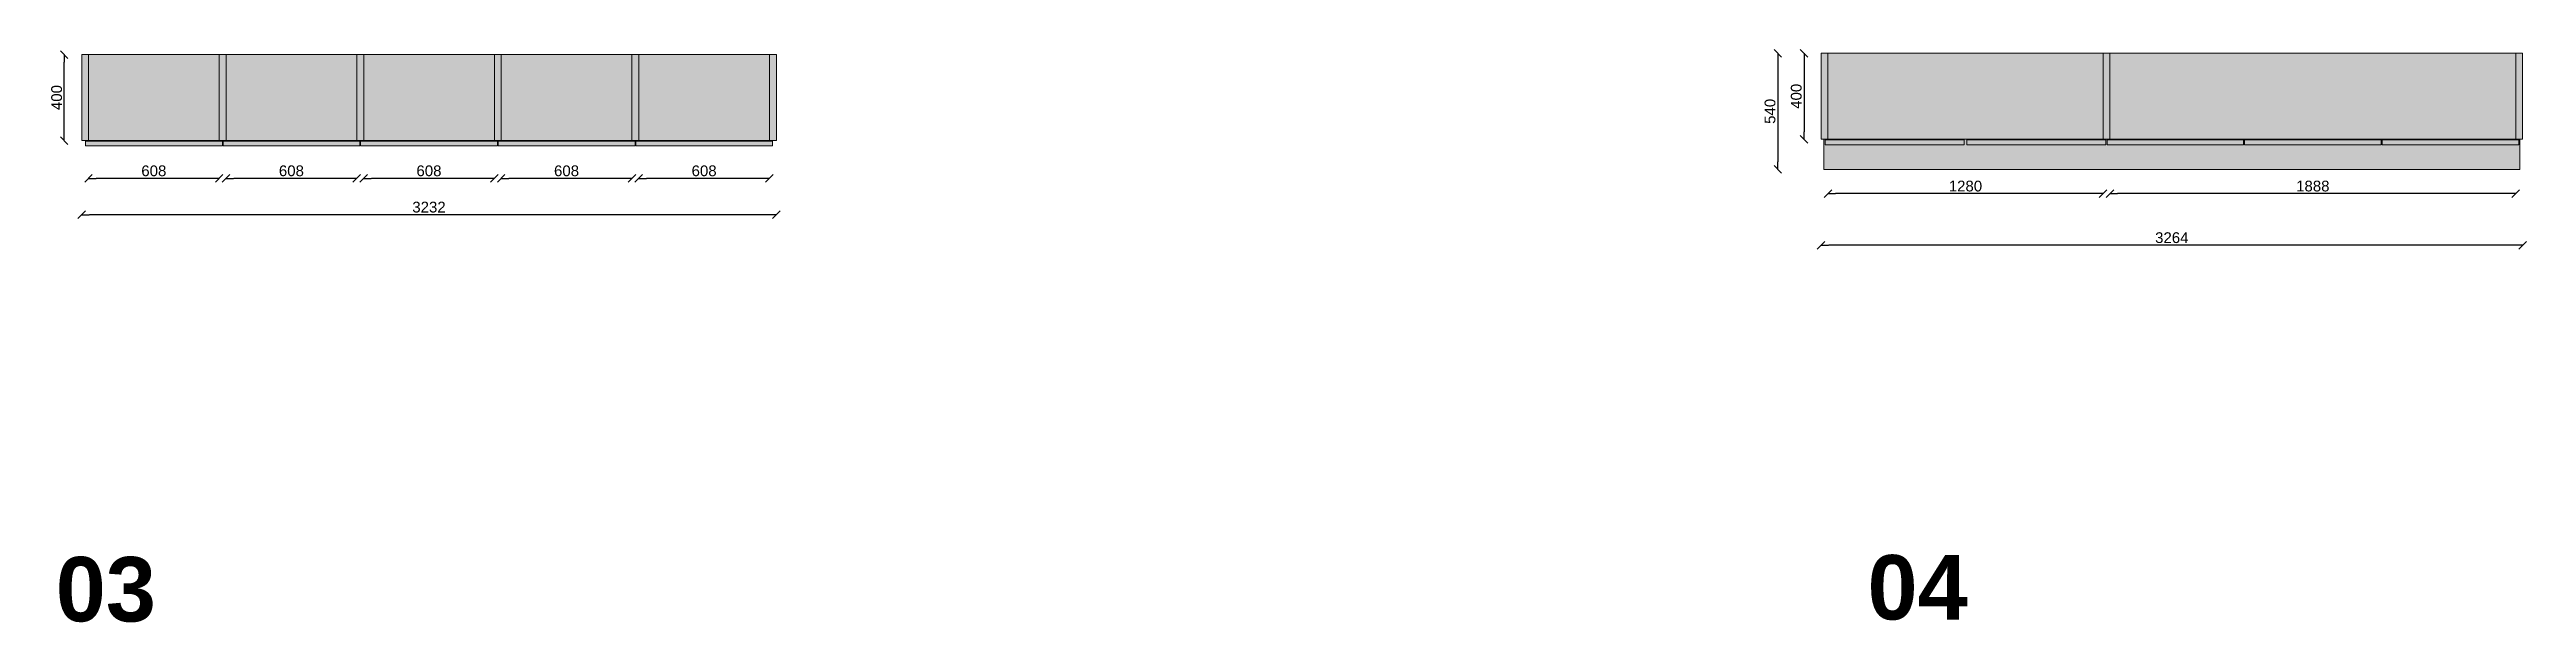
# Model space of a CAD drawing. Header units: inches. Extents: x -2150 to 187520, y -61540 to -22885.
# Drawn here: x 67814 to 79337, y -32826 to -30160 of the extents above; entities that cross this region are included whole.
import ezdxf

# ---------------------------------------------------------------- set-up
doc = ezdxf.new("R2010")
doc.units = ezdxf.units.IN
doc.header["$MEASUREMENT"] = 0
doc.layers.add('Linee arredi', color=3, linetype='Continuous', lineweight=20)
doc.layers.add('Quote', color=5, linetype='Continuous')
doc.styles.add('Arial', font='Arial.ttf')
doc.styles.add('Arial (bold)', font='Arial Bold.ttf')
doc.dimstyles.new('M&C_quote arredo', dxfattribs={"dimtxt": 50, "dimasz": 35.34668, "dimexe": 0, "dimexo": 0, "dimgap": 10, "dimtad": 1, "dimdec": 0, "dimtxsty": 'Arial', "dimblk": 'VW_SLASH', "dimcen": 0, "dimse1": 1, "dimse2": 1, "dimazin": 0, "dimtfac": 1, "dimtdec": 0, "dimtix": 1, "dimtmove": 0, "dimatfit": 0, "dimldrblk": 'VW_SLASH', "dimfxl": 0, "dimfxlon": 1, "dimfrac": 2, "dimtolj": 1, "dimarcsym": 0})

msp = doc.modelspace()

# ---------------------------------------------------------------- texts
at = {"layer": 'Linee arredi', "transparency": 33554687, "char_height": 300, "attachment_point": 7, "line_spacing_factor": 1.006858, "style": 'Arial (bold)'}
for s, insert in [('03', (67842.6, -32826)), ('04', (76271.3, -32816.7))]:
    msp.add_mtext(s, dxfattribs=dict(at, insert=insert))

# ---------------------------------------------------------------- blocks, each defined once
blk = doc.blocks.new('VW_SLASH')
at = {"color": 0, "linetype": 'ByBlock', "lineweight": -2, "transparency": 16777216}
blk.add_line((0, 0), (-1, 0), dxfattribs=at)
at = {"color": 0, "linetype": 'Continuous', "lineweight": -2, "transparency": 16777216, "flags": 128}
blk.add_lwpolyline([(0.5, 0.5), (-0.5, -0.5)], dxfattribs=at)
blk = doc.blocks.new('*D342')
at = {"layer": 'Defpoints', "color": 0, "transparency": 16777216}
for p in [(67882, -30184), (67963, -30184), (67963, -30584)]:
    blk.add_point(p, dxfattribs=at)
at = {"layer": 'Quote', "color": 0, "lineweight": -2, "transparency": 16777216}
blk.add_line((67882, -30549), (67882, -30219), dxfattribs=at)
at = {"layer": 'Quote', "color": 0, "lineweight": -2, "transparency": 16777216, "xscale": 35.3466796875, "yscale": 35.3466796875, "zscale": 35.3466796875}
for p, rotation in [((67882, -30184), 90), ((67882, -30584), 270)]:
    blk.add_blockref('VW_SLASH', p, dxfattribs=dict(at, rotation=rotation))
at = {"layer": 'Quote', "color": 0, "transparency": 16777216, "insert": (67847, -30384), "char_height": 50, "attachment_point": 5, "rotation": 90, "style": 'Arial'}
blk.add_mtext('\\A1;400', dxfattribs=at)
blk = doc.blocks.new('*D343')
at = {"layer": 'Defpoints', "color": 0, "transparency": 16777216}
for p in [(67995, -30584), (68603, -30584), (67995, -30760)]:
    blk.add_point(p, dxfattribs=at)
at = {"layer": 'Quote', "color": 0, "lineweight": -2, "transparency": 16777216}
blk.add_line((68568, -30760), (68031, -30760), dxfattribs=at)
at = {"layer": 'Quote', "color": 0, "lineweight": -2, "transparency": 16777216, "xscale": 35.3466796875, "yscale": 35.3466796875, "zscale": 35.3466796875, "rotation": 180}
blk.add_blockref('VW_SLASH', (67995, -30760), dxfattribs=at)
at = {"layer": 'Quote', "color": 0, "lineweight": -2, "transparency": 16777216, "xscale": 35.3466796875, "yscale": 35.3466796875, "zscale": 35.3466796875}
blk.add_blockref('VW_SLASH', (68603, -30760), dxfattribs=at)
at = {"layer": 'Quote', "color": 0, "transparency": 16777216, "insert": (68299, -30725), "char_height": 50, "attachment_point": 5, "style": 'Arial'}
blk.add_mtext('\\A1;608', dxfattribs=at)
blk = doc.blocks.new('*D344')
at = {"layer": 'Defpoints', "color": 0, "transparency": 16777216}
for p in [(68635, -30584), (69243, -30584), (68635, -30760)]:
    blk.add_point(p, dxfattribs=at)
at = {"layer": 'Quote', "color": 0, "lineweight": -2, "transparency": 16777216}
blk.add_line((69208, -30760), (68671, -30760), dxfattribs=at)
at = {"layer": 'Quote', "color": 0, "lineweight": -2, "transparency": 16777216, "xscale": 35.3466796875, "yscale": 35.3466796875, "zscale": 35.3466796875, "rotation": 180}
blk.add_blockref('VW_SLASH', (68635, -30760), dxfattribs=at)
at = {"layer": 'Quote', "color": 0, "lineweight": -2, "transparency": 16777216, "xscale": 35.3466796875, "yscale": 35.3466796875, "zscale": 35.3466796875}
blk.add_blockref('VW_SLASH', (69243, -30760), dxfattribs=at)
at = {"layer": 'Quote', "color": 0, "transparency": 16777216, "insert": (68939, -30725), "char_height": 50, "attachment_point": 5, "style": 'Arial'}
blk.add_mtext('\\A1;608', dxfattribs=at)
blk = doc.blocks.new('*D345')
at = {"layer": 'Defpoints', "color": 0, "transparency": 16777216}
for p in [(69275, -30584), (69883, -30584), (69275, -30760)]:
    blk.add_point(p, dxfattribs=at)
at = {"layer": 'Quote', "color": 0, "lineweight": -2, "transparency": 16777216}
blk.add_line((69848, -30760), (69311, -30760), dxfattribs=at)
at = {"layer": 'Quote', "color": 0, "lineweight": -2, "transparency": 16777216, "xscale": 35.3466796875, "yscale": 35.3466796875, "zscale": 35.3466796875, "rotation": 180}
blk.add_blockref('VW_SLASH', (69275, -30760), dxfattribs=at)
at = {"layer": 'Quote', "color": 0, "lineweight": -2, "transparency": 16777216, "xscale": 35.3466796875, "yscale": 35.3466796875, "zscale": 35.3466796875}
blk.add_blockref('VW_SLASH', (69883, -30760), dxfattribs=at)
at = {"layer": 'Quote', "color": 0, "transparency": 16777216, "insert": (69579, -30725), "char_height": 50, "attachment_point": 5, "style": 'Arial'}
blk.add_mtext('\\A1;608', dxfattribs=at)
blk = doc.blocks.new('*D346')
at = {"layer": 'Defpoints', "color": 0, "transparency": 16777216}
for p in [(69915, -30584), (70523, -30584), (69915, -30760)]:
    blk.add_point(p, dxfattribs=at)
at = {"layer": 'Quote', "color": 0, "lineweight": -2, "transparency": 16777216}
blk.add_line((70488, -30760), (69951, -30760), dxfattribs=at)
at = {"layer": 'Quote', "color": 0, "lineweight": -2, "transparency": 16777216, "xscale": 35.3466796875, "yscale": 35.3466796875, "zscale": 35.3466796875, "rotation": 180}
blk.add_blockref('VW_SLASH', (69915, -30760), dxfattribs=at)
at = {"layer": 'Quote', "color": 0, "lineweight": -2, "transparency": 16777216, "xscale": 35.3466796875, "yscale": 35.3466796875, "zscale": 35.3466796875}
blk.add_blockref('VW_SLASH', (70523, -30760), dxfattribs=at)
at = {"layer": 'Quote', "color": 0, "transparency": 16777216, "insert": (70219, -30725), "char_height": 50, "attachment_point": 5, "style": 'Arial'}
blk.add_mtext('\\A1;608', dxfattribs=at)
blk = doc.blocks.new('*D347')
at = {"layer": 'Defpoints', "color": 0, "transparency": 16777216}
for p in [(70555, -30584), (71163, -30584), (70555, -30760)]:
    blk.add_point(p, dxfattribs=at)
at = {"layer": 'Quote', "color": 0, "lineweight": -2, "transparency": 16777216}
blk.add_line((71128, -30760), (70591, -30760), dxfattribs=at)
at = {"layer": 'Quote', "color": 0, "lineweight": -2, "transparency": 16777216, "xscale": 35.3466796875, "yscale": 35.3466796875, "zscale": 35.3466796875, "rotation": 180}
blk.add_blockref('VW_SLASH', (70555, -30760), dxfattribs=at)
at = {"layer": 'Quote', "color": 0, "lineweight": -2, "transparency": 16777216, "xscale": 35.3466796875, "yscale": 35.3466796875, "zscale": 35.3466796875}
blk.add_blockref('VW_SLASH', (71163, -30760), dxfattribs=at)
at = {"layer": 'Quote', "color": 0, "transparency": 16777216, "insert": (70859, -30725), "char_height": 50, "attachment_point": 5, "style": 'Arial'}
blk.add_mtext('\\A1;608', dxfattribs=at)
blk = doc.blocks.new('*D348')
at = {"layer": 'Defpoints', "color": 0, "transparency": 16777216}
for p in [(67963, -30584), (71195, -30584), (67963, -30929)]:
    blk.add_point(p, dxfattribs=at)
at = {"layer": 'Quote', "color": 0, "lineweight": -2, "transparency": 16777216}
blk.add_line((71160, -30929), (67999, -30929), dxfattribs=at)
at = {"layer": 'Quote', "color": 0, "lineweight": -2, "transparency": 16777216, "xscale": 35.3466796875, "yscale": 35.3466796875, "zscale": 35.3466796875, "rotation": 180}
blk.add_blockref('VW_SLASH', (67963, -30929), dxfattribs=at)
at = {"layer": 'Quote', "color": 0, "lineweight": -2, "transparency": 16777216, "xscale": 35.3466796875, "yscale": 35.3466796875, "zscale": 35.3466796875}
blk.add_blockref('VW_SLASH', (71195, -30929), dxfattribs=at)
at = {"layer": 'Quote', "color": 0, "transparency": 16777216, "insert": (69579, -30894), "char_height": 50, "attachment_point": 5, "style": 'Arial'}
blk.add_mtext('\\A1;3232', dxfattribs=at)
blk = doc.blocks.new('*D351')
at = {"layer": 'Defpoints', "color": 0, "transparency": 16777216}
for p in [(76027, -30178), (75976, -30578), (76027, -30578)]:
    blk.add_point(p, dxfattribs=at)
at = {"layer": 'Quote', "color": 0, "lineweight": -2, "transparency": 16777216}
blk.add_line((75976, -30213), (75976, -30543), dxfattribs=at)
at = {"layer": 'Quote', "color": 0, "lineweight": -2, "transparency": 16777216, "xscale": 35.3466796875, "yscale": 35.3466796875, "zscale": 35.3466796875}
for p, rotation in [((75976, -30178), 90), ((75976, -30578), 270)]:
    blk.add_blockref('VW_SLASH', p, dxfattribs=dict(at, rotation=rotation))
at = {"layer": 'Quote', "color": 0, "transparency": 16777216, "insert": (75940, -30378), "char_height": 50, "attachment_point": 5, "rotation": 90, "style": 'Arial'}
blk.add_mtext('\\A1;400', dxfattribs=at)
blk = doc.blocks.new('*D353')
at = {"layer": 'Defpoints', "color": 0, "transparency": 16777216}
for p in [(76059, -30178), (75854, -30718), (76047, -30718)]:
    blk.add_point(p, dxfattribs=at)
at = {"layer": 'Quote', "color": 0, "lineweight": -2, "transparency": 16777216}
blk.add_line((75854, -30213), (75854, -30683), dxfattribs=at)
at = {"layer": 'Quote', "color": 0, "lineweight": -2, "transparency": 16777216, "xscale": 35.3466796875, "yscale": 35.3466796875, "zscale": 35.3466796875}
for p, rotation in [((75854, -30178), 90), ((75854, -30718), 270)]:
    blk.add_blockref('VW_SLASH', p, dxfattribs=dict(at, rotation=rotation))
at = {"layer": 'Quote', "color": 0, "transparency": 16777216, "insert": (75818, -30448), "char_height": 50, "attachment_point": 5, "rotation": 90, "style": 'Arial'}
blk.add_mtext('\\A1;540', dxfattribs=at)
blk = doc.blocks.new('*D354')
at = {"layer": 'Defpoints', "color": 0, "transparency": 16777216}
for p in [(76087, -30608), (77367, -30608), (76087, -30831)]:
    blk.add_point(p, dxfattribs=at)
at = {"layer": 'Quote', "color": 0, "lineweight": -2, "transparency": 16777216}
blk.add_line((77332, -30831), (76123, -30831), dxfattribs=at)
at = {"layer": 'Quote', "color": 0, "lineweight": -2, "transparency": 16777216, "xscale": 35.3466796875, "yscale": 35.3466796875, "zscale": 35.3466796875, "rotation": 180}
blk.add_blockref('VW_SLASH', (76087, -30831), dxfattribs=at)
at = {"layer": 'Quote', "color": 0, "lineweight": -2, "transparency": 16777216, "xscale": 35.3466796875, "yscale": 35.3466796875, "zscale": 35.3466796875}
blk.add_blockref('VW_SLASH', (77367, -30831), dxfattribs=at)
at = {"layer": 'Quote', "color": 0, "transparency": 16777216, "insert": (76727, -30796), "char_height": 50, "attachment_point": 5, "style": 'Arial'}
blk.add_mtext('\\A1;1280', dxfattribs=at)
blk = doc.blocks.new('*D355')
at = {"layer": 'Defpoints', "color": 0, "transparency": 16777216}
for p in [(77399, -30608), (79287, -30608), (77399, -30831)]:
    blk.add_point(p, dxfattribs=at)
at = {"layer": 'Quote', "color": 0, "lineweight": -2, "transparency": 16777216}
blk.add_line((79252, -30831), (77435, -30831), dxfattribs=at)
at = {"layer": 'Quote', "color": 0, "lineweight": -2, "transparency": 16777216, "xscale": 35.3466796875, "yscale": 35.3466796875, "zscale": 35.3466796875, "rotation": 180}
blk.add_blockref('VW_SLASH', (77399, -30831), dxfattribs=at)
at = {"layer": 'Quote', "color": 0, "lineweight": -2, "transparency": 16777216, "xscale": 35.3466796875, "yscale": 35.3466796875, "zscale": 35.3466796875}
blk.add_blockref('VW_SLASH', (79287, -30831), dxfattribs=at)
at = {"layer": 'Quote', "color": 0, "transparency": 16777216, "insert": (78343, -30796), "char_height": 50, "attachment_point": 5, "style": 'Arial'}
blk.add_mtext('\\A1;1888', dxfattribs=at)
blk = doc.blocks.new('*D356')
at = {"layer": 'Defpoints', "color": 0, "transparency": 16777216}
for p in [(76055, -30684), (79319, -30744), (76055, -31071)]:
    blk.add_point(p, dxfattribs=at)
at = {"layer": 'Quote', "color": 0, "lineweight": -2, "transparency": 16777216}
blk.add_line((79284, -31071), (76091, -31071), dxfattribs=at)
at = {"layer": 'Quote', "color": 0, "lineweight": -2, "transparency": 16777216, "xscale": 35.3466796875, "yscale": 35.3466796875, "zscale": 35.3466796875, "rotation": 180}
blk.add_blockref('VW_SLASH', (76055, -31071), dxfattribs=at)
at = {"layer": 'Quote', "color": 0, "lineweight": -2, "transparency": 16777216, "xscale": 35.3466796875, "yscale": 35.3466796875, "zscale": 35.3466796875}
blk.add_blockref('VW_SLASH', (79319, -31071), dxfattribs=at)
at = {"layer": 'Quote', "color": 0, "transparency": 16777216, "insert": (77687, -31036), "char_height": 50, "attachment_point": 5, "style": 'Arial'}
blk.add_mtext('\\A1;3264', dxfattribs=at)

# ---------------------------------------------------------------- dimensions: what is measured, and where the dimension line sits
at = {"layer": 'Quote', "color": 7}
for base, p1, p2, picture, middle in [((67882.1, -30184.1), (67963.4, -30584.1), (67963.4, -30184.1), '*D342', (67846.6, -30384.1)), ((75853.7, -30718.1), (76059.2, -30178.1), (76047.2, -30718.1), '*D353', (75818.2, -30448.1)), ((75975.8, -30578.1), (76027.2, -30178.1), (76027.2, -30578.1), '*D351', (75940.3, -30378.1))]:
    dim = msp.add_linear_dim(base=base, p1=p1, p2=p2, angle=270, dimstyle='M&C_quote arredo', override={"dimpost": '<>', "dimtmove": 1}, dxfattribs=at)
    dim.commit()
    dim.dimension.update_dxf_attribs({"geometry": picture, "text_midpoint": middle})
for base, p1, p2, picture, middle in [((67963.4, -30929.1), (71195.4, -30584.1), (67963.4, -30584.1), '*D348', (69579.4, -30893.6)), ((67995.4, -30760.1), (68603.4, -30584.1), (67995.4, -30584.1), '*D343', (68299.4, -30724.6)), ((68635.4, -30760.1), (69243.4, -30584.1), (68635.4, -30584.1), '*D344', (68939.4, -30724.6)), ((69275.4, -30760.1), (69883.4, -30584.1), (69275.4, -30584.1), '*D345', (69579.4, -30724.6)), ((69915.4, -30760.1), (70523.4, -30584.1), (69915.4, -30584.1), '*D346', (70219.4, -30724.6)), ((70555.4, -30760.1), (71163.4, -30584.1), (70555.4, -30584.1), '*D347', (70859.4, -30724.6)), ((76087.2, -30831.4), (77367.2, -30607.6), (76087.2, -30607.6), '*D354', (76727.2, -30795.9)), ((77399.2, -30831.4), (79287.2, -30607.6), (77399.2, -30607.6), '*D355', (78343.2, -30795.9)), ((76055.2, -31071.4), (79319.2, -30743.6), (76055.2, -30683.6), '*D356', (77687.2, -31035.9))]:
    dim = msp.add_linear_dim(base=base, p1=p1, p2=p2, dimstyle='M&C_quote arredo', override={"dimpost": '<>', "dimtmove": 1}, dxfattribs=at)
    dim.commit()
    dim.dimension.update_dxf_attribs({"geometry": picture, "text_midpoint": middle})

# ---------------------------------------------------------------- hatches: boundary and pattern name
at = {"layer": 'Linee arredi'}
h = msp.add_hatch(color=7, dxfattribs=at)
h.dxf.hatch_style = 1
h.paths.add_polyline_path([(67963.4, -30584.1), (67995.4, -30584.1), (67995.4, -30184.1), (67963.4, -30184.1)])
h.paths.add_polyline_path([(68603.4, -30584.1), (68603.4, -30184.1), (67995.4, -30184.1), (67995.4, -30584.1)])
h.paths.add_polyline_path([(68603.4, -30584.1), (68635.4, -30584.1), (68635.4, -30184.1), (68603.4, -30184.1)])
h.paths.add_polyline_path([(68635.4, -30184.1), (68635.4, -30584.1), (69243.4, -30584.1), (69243.4, -30184.1)])
h.paths.add_polyline_path([(69243.4, -30584.1), (69275.4, -30584.1), (69275.4, -30184.1), (69243.4, -30184.1)])
h.paths.add_polyline_path([(69275.4, -30584.1), (69883.4, -30584.1), (69883.4, -30184.1), (69275.4, -30184.1)])
h.paths.add_polyline_path([(69915.4, -30184.1), (69883.4, -30184.1), (69883.4, -30584.1), (69915.4, -30584.1)])
h.paths.add_polyline_path([(69915.4, -30184.1), (69915.4, -30584.1), (70523.4, -30584.1), (70523.4, -30184.1)])
h.paths.add_polyline_path([(70555.4, -30184.1), (70523.4, -30184.1), (70523.4, -30584.1), (70555.4, -30584.1)])
h.paths.add_polyline_path([(70555.4, -30184.1), (70555.4, -30584.1), (71163.4, -30584.1), (71163.4, -30184.1)])
h.paths.add_polyline_path([(71195.4, -30184.1), (71163.4, -30184.1), (71163.4, -30584.1), (71195.4, -30584.1)])
h = msp.add_hatch(color=7, dxfattribs=at)
h.dxf.hatch_style = 1
h.paths.add_polyline_path([(76087.2, -30178.1), (76055.2, -30178.1), (76055.2, -30578.1), (76087.2, -30578.1)])
h = msp.add_hatch(color=7, dxfattribs=at)
h.dxf.hatch_style = 1
h.paths.add_polyline_path([(76087.2, -30178.1), (76087.2, -30578.1), (77367.2, -30578.1), (77367.2, -30178.1)])
h = msp.add_hatch(color=7, dxfattribs=at)
h.dxf.hatch_style = 1
h.paths.add_polyline_path([(77399.2, -30178.1), (77367.2, -30178.1), (77367.2, -30578.1), (77399.2, -30578.1)])
h = msp.add_hatch(color=7, dxfattribs=at)
h.dxf.hatch_style = 1
h.paths.add_polyline_path([(77399.2, -30178.1), (77399.2, -30578.1), (79287.2, -30578.1), (79287.2, -30178.1)])
h = msp.add_hatch(color=7, dxfattribs=at)
h.dxf.hatch_style = 1
h.paths.add_polyline_path([(79319.2, -30178.1), (79287.2, -30178.1), (79287.2, -30578.1), (79305.7, -30578.1), (79319.2, -30578.1)])
h = msp.add_hatch(color=252, dxfattribs=at)
h.dxf.hatch_style = 1
h.paths.add_polyline_path([(68617.9, -30609.1), (68617.9, -30587.1), (67981.1, -30587.1), (67981.1, -30609.1)])
h = msp.add_hatch(color=252, dxfattribs=at)
h.dxf.hatch_style = 1
h.paths.add_polyline_path([(68621.1, -30609.1), (69257.9, -30609.1), (69257.9, -30587.1), (68621.1, -30587.1)])
h = msp.add_hatch(color=252, dxfattribs=at)
h.dxf.hatch_style = 1
h.paths.add_polyline_path([(69261.1, -30609.1), (69897.9, -30609.1), (69897.9, -30587.1), (69261.1, -30587.1)])
h = msp.add_hatch(color=252, dxfattribs=at)
h.dxf.hatch_style = 1
h.paths.add_polyline_path([(69901.1, -30609.1), (70537.9, -30609.1), (70537.9, -30587.1), (69901.1, -30587.1)])
h = msp.add_hatch(color=252, dxfattribs=at)
h.dxf.hatch_style = 1
h.paths.add_polyline_path([(70541.1, -30609.1), (71177.9, -30609.1), (71177.9, -30587.1), (70541.1, -30587.1)])
h = msp.add_hatch(color=252, dxfattribs=at)
h.dxf.hatch_style = 1
h.paths.add_polyline_path([(79305.7, -30718.1), (79305.7, -30578.1), (76068.9, -30578.1), (76068.9, -30718.1)])
h.paths.add_polyline_path([(78665.7, -30603.1), (78665.7, -30581.1), (79300.7, -30581.1), (79300.7, -30603.1)], flags=16)
h.paths.add_polyline_path([(78660.7, -30603.1), (78025.7, -30603.1), (78025.7, -30581.1), (78660.7, -30581.1)], flags=16)
h.paths.add_polyline_path([(78020.7, -30603.1), (77385.7, -30603.1), (77385.7, -30581.1), (78020.7, -30581.1)], flags=16)
h.paths.add_polyline_path([(77380.7, -30603.1), (76733.1, -30603.1), (76733.1, -30581.1), (77380.7, -30581.1)], flags=16)
h = msp.add_hatch(color=253, dxfattribs=at)
h.dxf.hatch_style = 1
h.paths.add_polyline_path([(76721.1, -30581.1), (76073.7, -30581.1), (76073.7, -30603.1), (76721.1, -30603.1)])
h = msp.add_hatch(color=253, dxfattribs=at)
h.dxf.hatch_style = 1
h.paths.add_polyline_path([(77380.7, -30603.1), (77380.7, -30581.1), (76733.1, -30581.1), (76733.1, -30603.1)])
h = msp.add_hatch(color=253, dxfattribs=at)
h.dxf.hatch_style = 1
h.paths.add_polyline_path([(77385.7, -30603.1), (78020.7, -30603.1), (78020.7, -30581.1), (77385.7, -30581.1)])
h = msp.add_hatch(color=253, dxfattribs=at)
h.dxf.hatch_style = 1
h.paths.add_polyline_path([(78660.7, -30603.1), (78660.7, -30581.1), (78025.7, -30581.1), (78025.7, -30603.1)])
h = msp.add_hatch(color=253, dxfattribs=at)
h.dxf.hatch_style = 1
h.paths.add_polyline_path([(78665.7, -30603.1), (79300.7, -30603.1), (79300.7, -30581.1), (78665.7, -30581.1)])

# ---------------------------------------------------------------- linework, layer by layer
at = {"layer": 'Linee arredi', "linetype": 'Continuous', "lineweight": 5, "transparency": 33554687, "flags": 128}
for points in [[(67963.4, -30184.1), (71195.4, -30184.1), (71195.4, -30584.1), (67963.4, -30584.1)], [(67963.4, -30184.1), (67995.4, -30184.1), (67995.4, -30584.1), (67963.4, -30584.1)], [(68603.4, -30184.1), (68635.4, -30184.1), (68635.4, -30584.1), (68603.4, -30584.1)], [(69243.4, -30184.1), (69275.4, -30184.1), (69275.4, -30584.1), (69243.4, -30584.1)], [(69883.4, -30184.1), (69915.4, -30184.1), (69915.4, -30584.1), (69883.4, -30584.1)], [(70523.4, -30184.1), (70555.4, -30184.1), (70555.4, -30584.1), (70523.4, -30584.1)], [(71163.4, -30184.1), (71195.4, -30184.1), (71195.4, -30584.1), (71163.4, -30584.1)], [(76055.2, -30178.1), (79319.2, -30178.1), (79319.2, -30578.1), (76055.2, -30578.1)], [(76055.2, -30178.1), (76087.2, -30178.1), (76087.2, -30578.1), (76055.2, -30578.1)], [(77367.2, -30178.1), (77399.2, -30178.1), (77399.2, -30578.1), (77367.2, -30578.1)], [(79287.2, -30178.1), (79319.2, -30178.1), (79319.2, -30578.1), (79287.2, -30578.1)], [(67981.1, -30587.1), (68617.9, -30587.1), (68617.9, -30609.1), (67981.1, -30609.1)], [(68621.1, -30587.1), (69257.9, -30587.1), (69257.9, -30609.1), (68621.1, -30609.1)], [(69261.1, -30587.1), (69897.9, -30587.1), (69897.9, -30609.1), (69261.1, -30609.1)], [(69901.1, -30587.1), (70537.9, -30587.1), (70537.9, -30609.1), (69901.1, -30609.1)], [(70541.1, -30587.1), (71177.9, -30587.1), (71177.9, -30609.1), (70541.1, -30609.1)], [(76068.9, -30578.1), (79305.7, -30578.1), (79305.7, -30718.1), (76068.9, -30718.1)], [(76073.7, -30581.1), (76721.1, -30581.1), (76721.1, -30603.1), (76073.7, -30603.1)], [(76733.1, -30581.1), (77380.7, -30581.1), (77380.7, -30603.1), (76733.1, -30603.1)], [(77385.7, -30581.1), (78020.7, -30581.1), (78020.7, -30603.1), (77385.7, -30603.1)], [(78025.7, -30581.1), (78660.7, -30581.1), (78660.7, -30603.1), (78025.7, -30603.1)], [(78665.7, -30581.1), (79300.7, -30581.1), (79300.7, -30603.1), (78665.7, -30603.1)]]:
    msp.add_lwpolyline(points, close=True, dxfattribs=at)

msp.set_redraw_order([(e.dxf.handle, doc.entitydb.next_handle()) for e in msp.query("TEXT MTEXT ATTDEF DIMENSION ARC_DIMENSION")])  # texts and dimensions are drawn at this point

doc.saveas('drawing.dxf')
